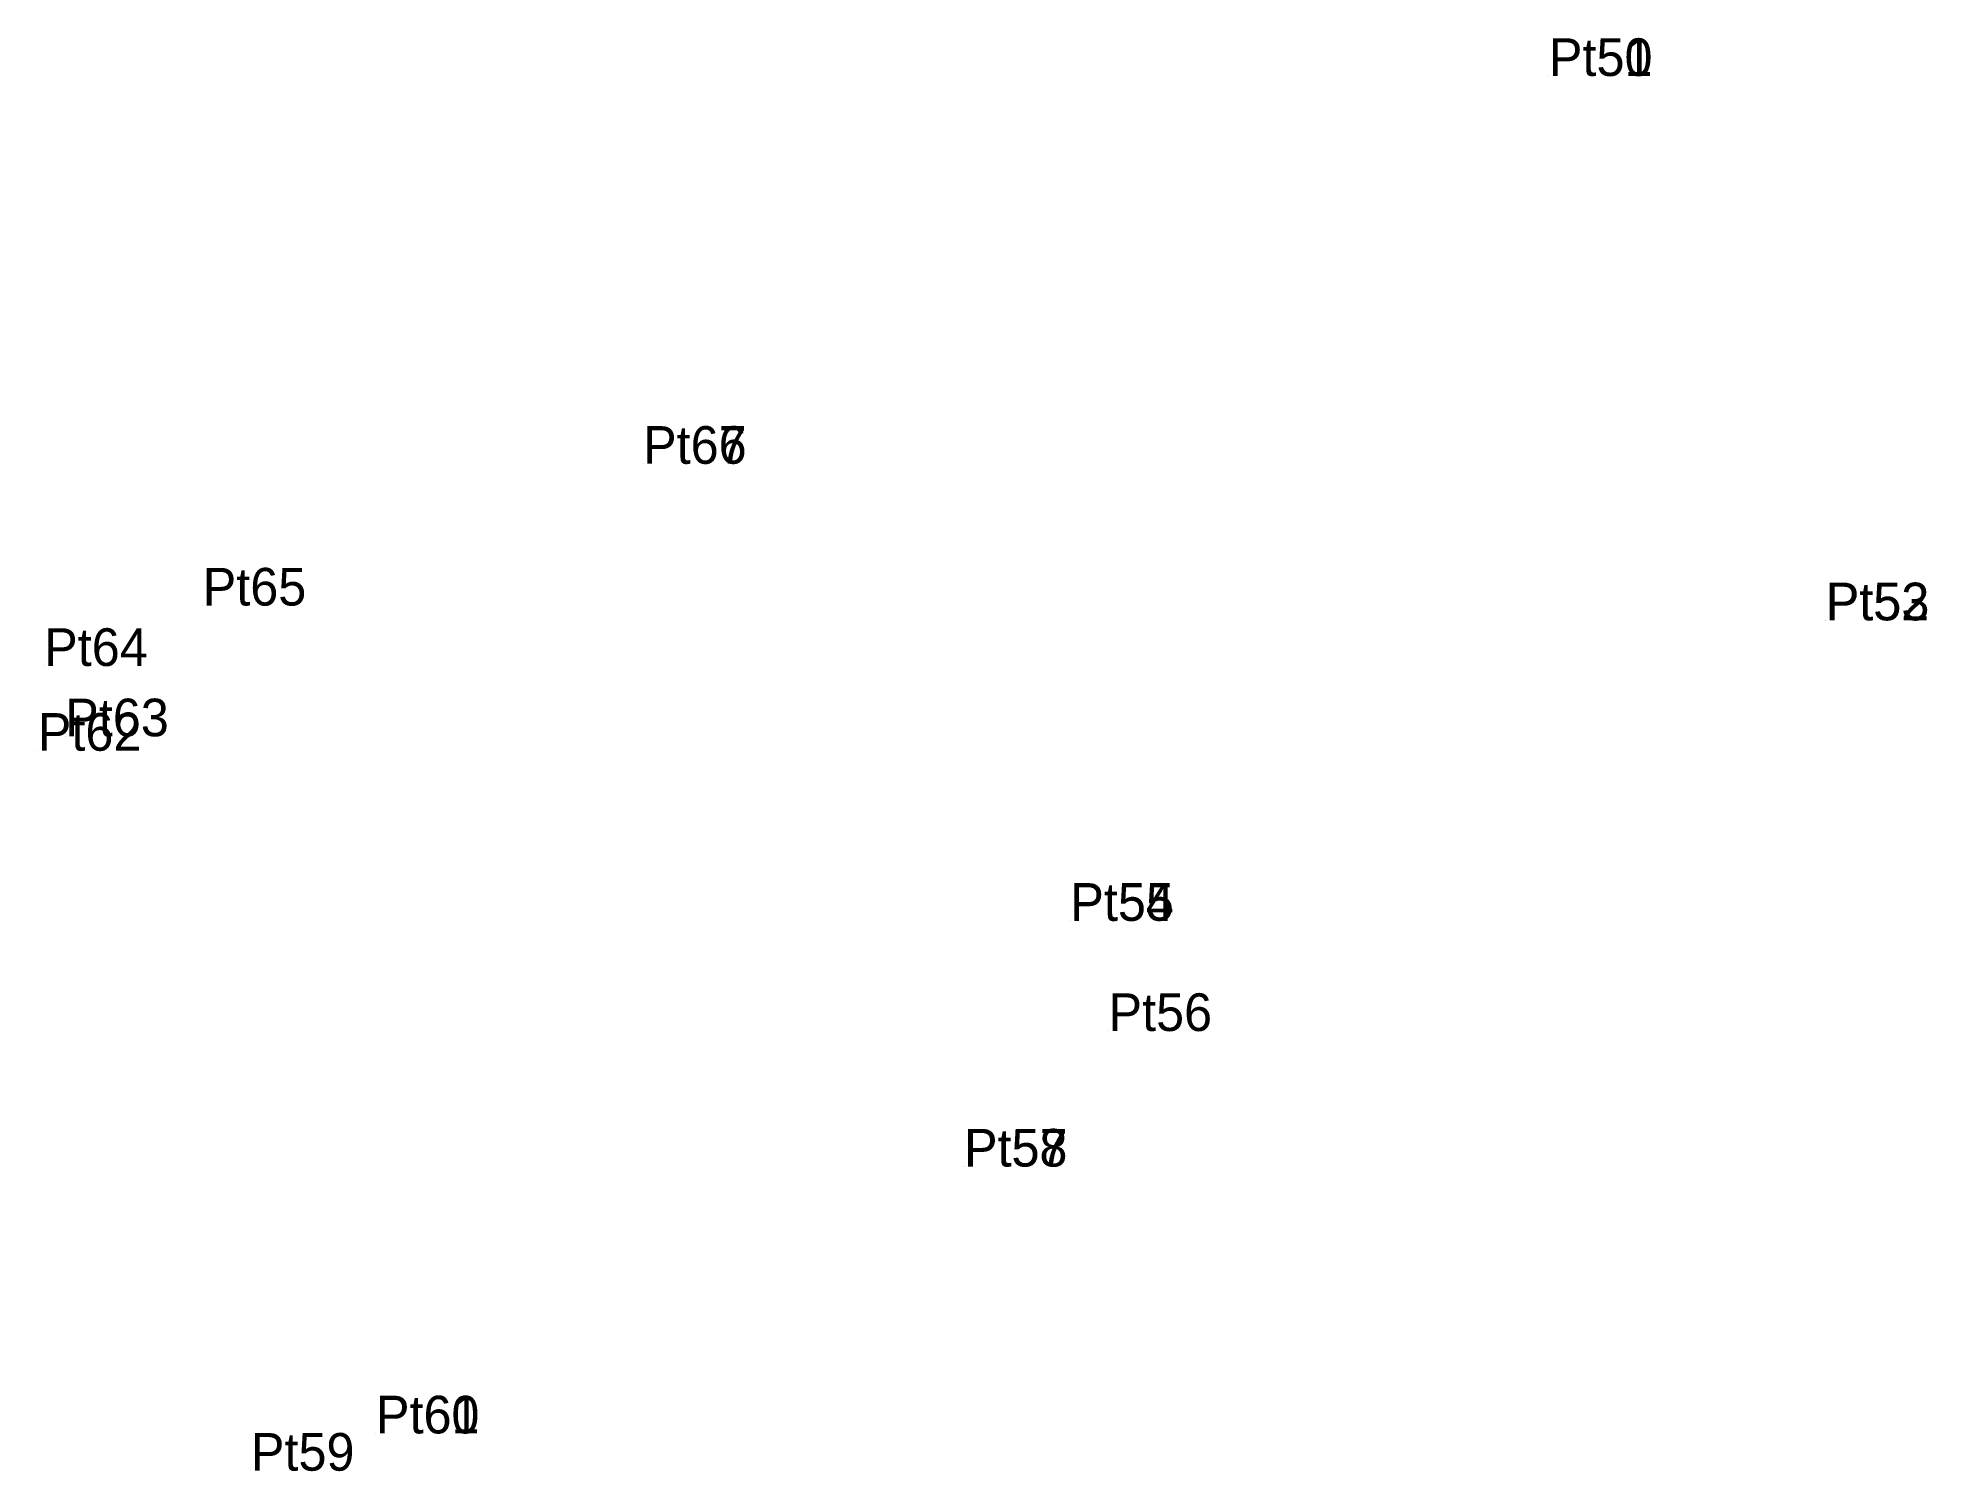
# Model space of a CAD drawing. Extents: x 549210 to 552524, y 1837658 to 1841724.
# Drawn here: x 551996.97 to 552042.13, y 1839369.43 to 1839403.7 of the extents above; entities that cross this region are included whole.
import ezdxf

# ---------------------------------------------------------------- set-up
doc = ezdxf.new("R2010")
doc.units = 0
doc.layers.add('Level 12', color=7, linetype='Continuous')
doc.layers.add('Level 7', color=7, linetype='Continuous')

msp = doc.modelspace()

# ---------------------------------------------------------------- texts
at = {"layer": 'Level 12'}
for s, p in [('Pt51', (552033.089, 1839402.788)), ('Pt50', (552033.091, 1839402.788)), ('Pt66', (552011.441, 1839393.517)), ('Pt67', (552011.441, 1839393.516)), ('Pt65', (552000.916, 1839390.127)), ('Pt52', (552039.702, 1839389.775)), ('Pt53', (552039.709, 1839389.773)), ('Pt64', (551997.127, 1839388.683)), ('Pt62', (551996.975, 1839386.656)), ('Pt63', (551997.631, 1839387.001)), ('Pt55', (552021.652, 1839382.592)), ('Pt54', (552021.652, 1839382.588)), ('Pt56', (552022.565, 1839379.956)), ('Pt58', (552019.107, 1839376.714)), ('Pt57', (552019.112, 1839376.715)), ('Pt60', (552005.055, 1839370.334)), ('Pt61', (552005.058, 1839370.336)), ('Pt59', (552002.068, 1839369.444))]:
    msp.add_text(s, height=0.9, dxfattribs=at).set_placement(p)

# ---------------------------------------------------------------- linework, layer by layer
at = {"layer": 'Level 7'}
for p, q in [((552033.089, 1839402.788), (552033.089, 1839402.788)), ((552033.091, 1839402.788), (552033.091, 1839402.788)), ((552011.441, 1839393.517), (552011.441, 1839393.517)), ((552011.441, 1839393.516), (552011.441, 1839393.516)), ((552000.916, 1839390.127), (552000.916, 1839390.127)), ((552039.702, 1839389.775), (552039.702, 1839389.775)), ((552039.709, 1839389.773), (552039.709, 1839389.773)), ((551997.127, 1839388.683), (551997.127, 1839388.683)), ((551997.631, 1839387.001), (551997.631, 1839387.001)), ((551996.975, 1839386.656), (551996.975, 1839386.656)), ((552021.652, 1839382.592), (552021.652, 1839382.592)), ((552021.652, 1839382.588), (552021.652, 1839382.588)), ((552022.565, 1839379.956), (552022.565, 1839379.956)), ((552019.107, 1839376.714), (552019.107, 1839376.714)), ((552019.112, 1839376.715), (552019.112, 1839376.715)), ((552005.055, 1839370.334), (552005.055, 1839370.334)), ((552005.058, 1839370.336), (552005.058, 1839370.336)), ((552002.068, 1839369.444), (552002.068, 1839369.444))]:
    msp.add_line(p, q, dxfattribs=at)

msp.set_redraw_order([(e.dxf.handle, doc.entitydb.next_handle()) for e in msp.query("TEXT MTEXT ATTDEF DIMENSION ARC_DIMENSION")])  # texts and dimensions are drawn at this point

doc.saveas('drawing.dxf')
